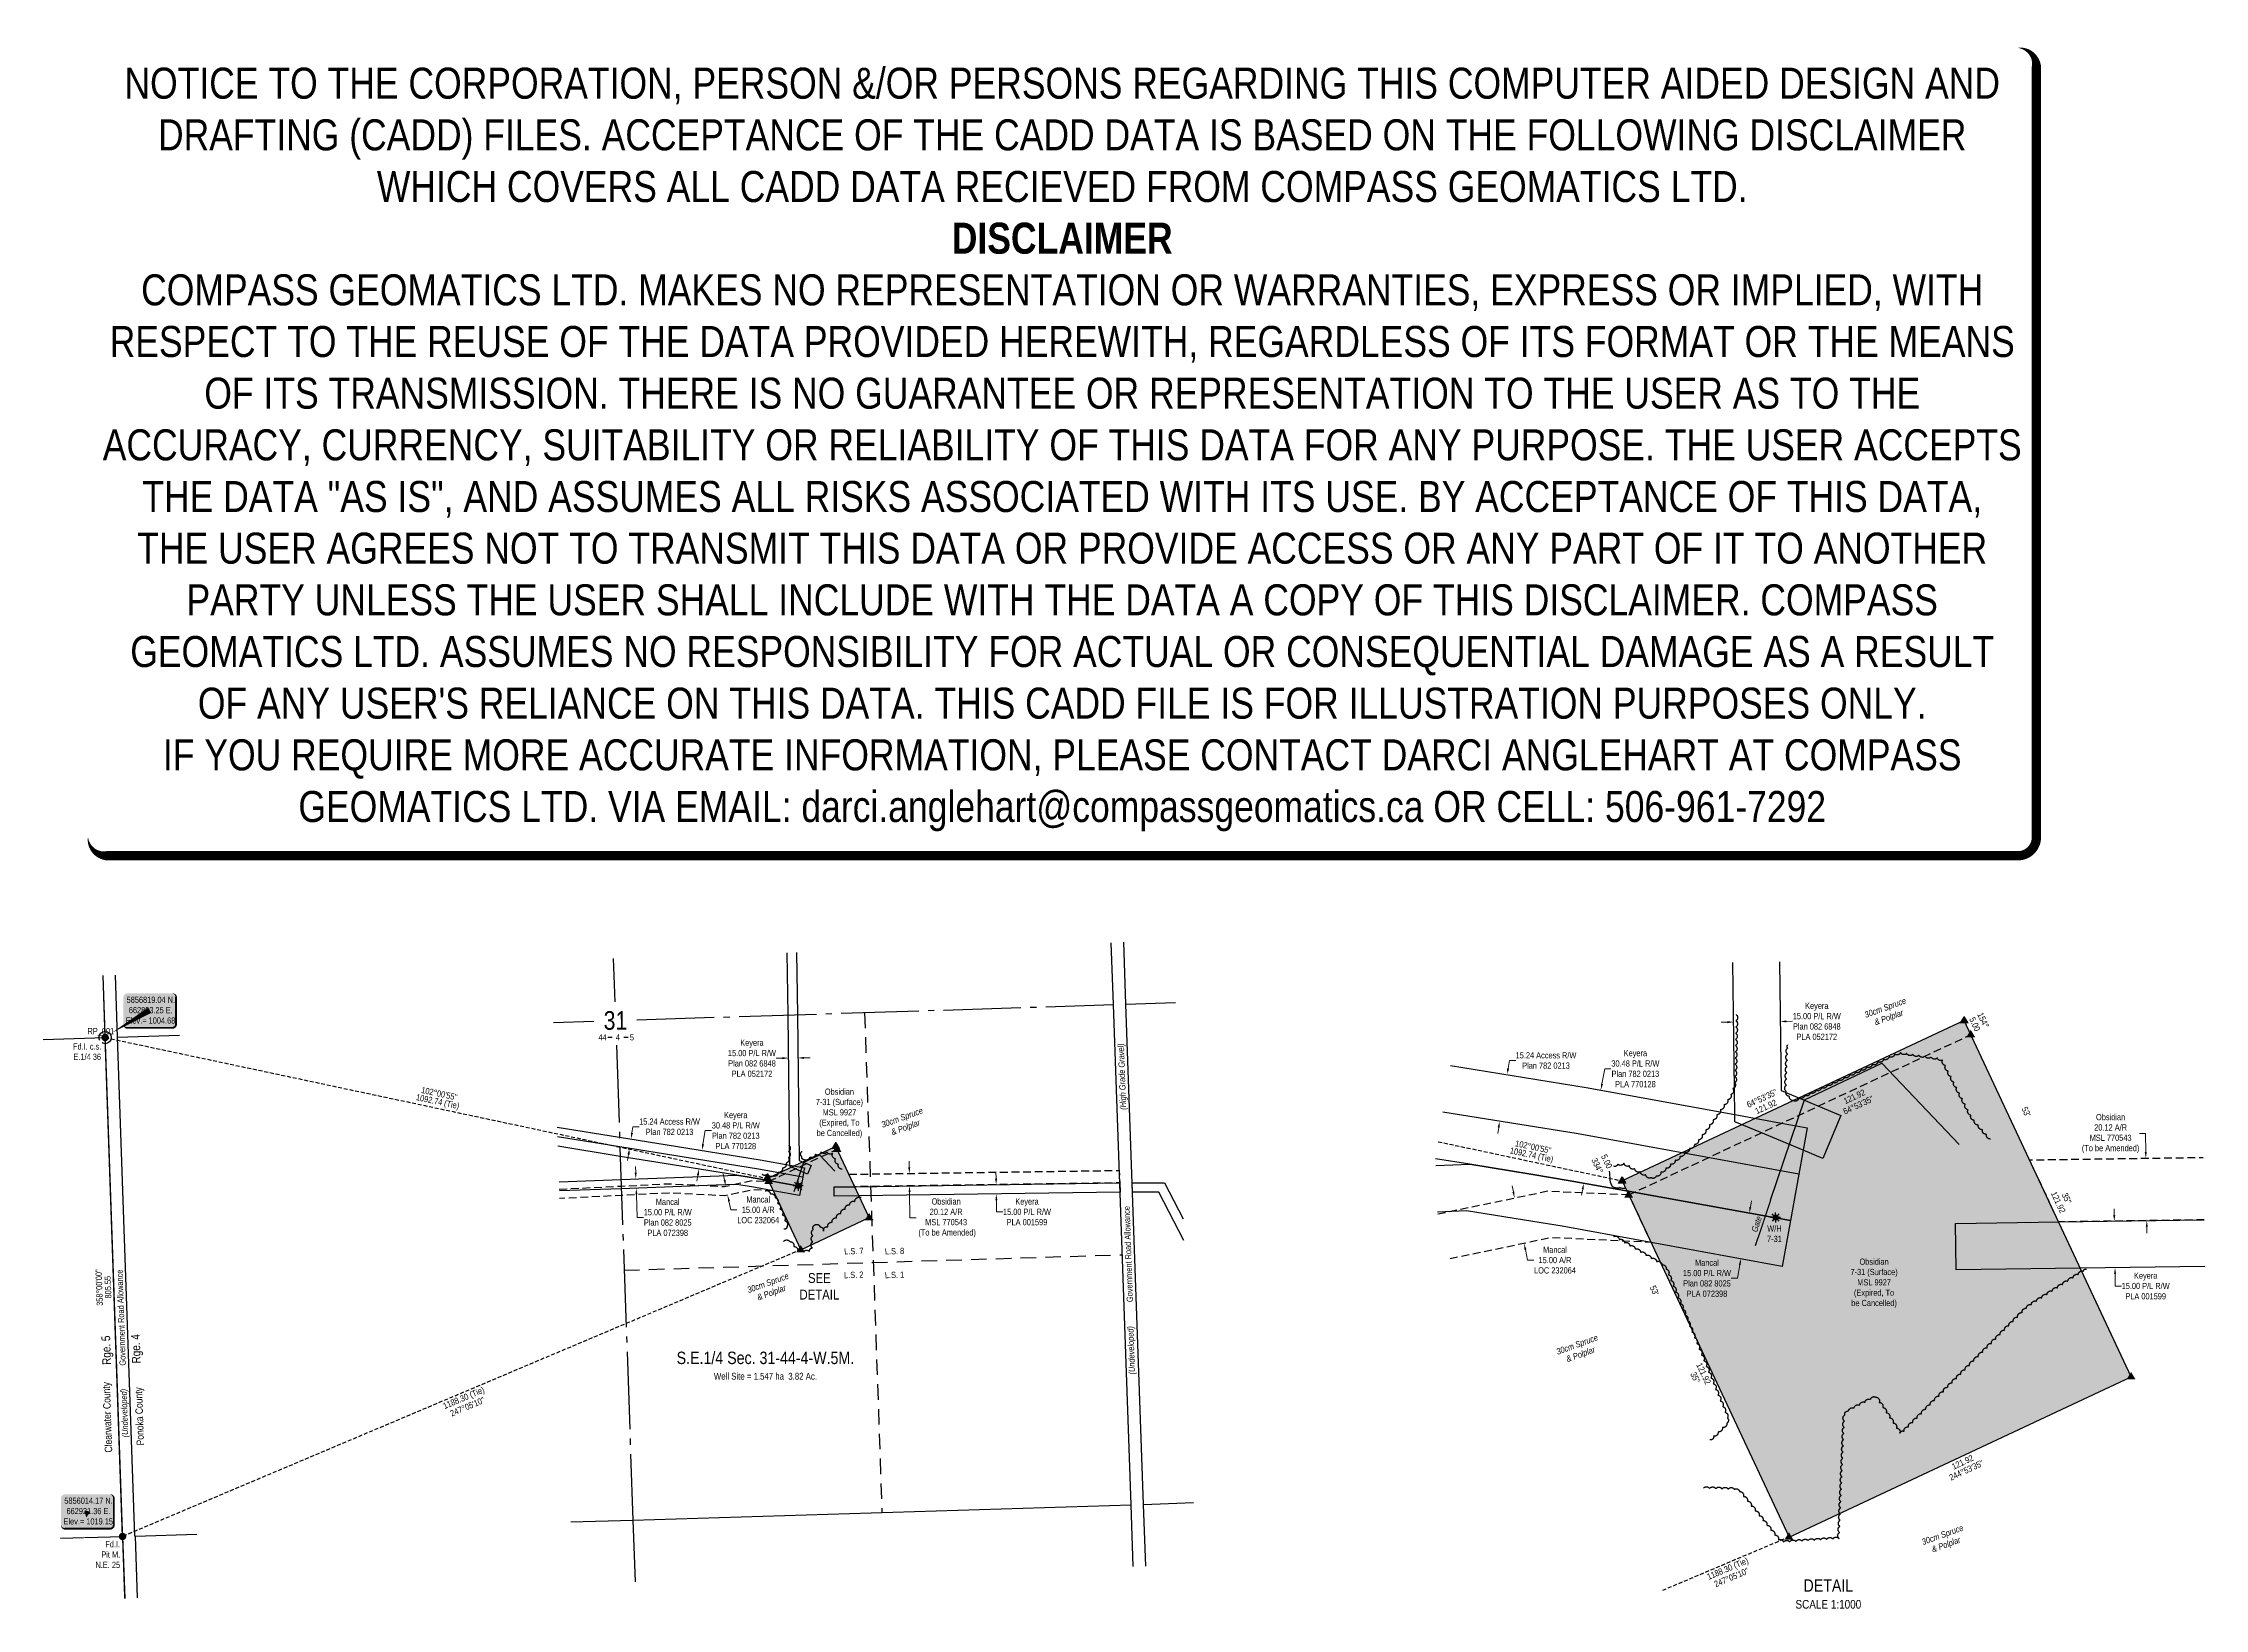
# Model space of a CAD drawing. Extents: x 662793 to 666281, y 5855898 to 5858423.
import ezdxf
from ezdxf.enums import TextEntityAlignment as Align

# ---------------------------------------------------------------- set-up
doc = ezdxf.new("R2010")
doc.units = 0
doc.header["$LTSCALE"] = 5
doc.header["$PDSIZE"] = 0.5
for name, pattern in [('0', [1, 1, 0]), ('BORDER2', [22.225, 6.35, -3.175, 6.35, -3.175, 0, -3.175]), ('foc-ACCESSROAD', [3.75, 2.5, -1.25]), ('foc-LSD', [8, 5, -3]), ('foc-QUARTERLINE', [33, 25, -3, 2, -3]), ('foc-TIELINE', [1.875, 1.25, -0.625])]:
    doc.linetypes.add(name, pattern=pattern)
doc.layers.get('Defpoints').update_dxf_attribs({"color": 9})
for name, color, linetype in [('10', 1, 'Continuous'), ('35', 37, 'Continuous'), ('9', 3, 'Continuous'), ('AS-FENCE', 48, 'foc-FENCE'), ('C-AR', 13, 'foc-ACCESSROAD'), ('C-SYMBOL', 7, 'Continuous'), ('C-WS', 13, 'foc-ACCESSROAD'), ('C-WS-S', 8, 'Continuous'), ('D-TXT', 6, 'Continuous'), ('DETAIL-T', 7, 'Continuous'), ('F-AR', 190, 'foc-ACCESSROAD'), ('F-RW', 190, 'Continuous'), ('L-33', 7, 'Continuous'), ('L-AREAREQUIRED', 7, 'Continuous'), ('L-BD', 7, 'Continuous'), ('L-BD1', 253, 'Continuous'), ('L-MON', 1, 'Continuous'), ('L-QSEC', 8, 'foc-QUARTERLINE'), ('L-ROAD-T', 7, 'Continuous'), ('L-SEC', 7, 'Continuous'), ('L-SECLBL', 7, 'Continuous'), ('L-SECTION-LSD', 7, 'foc-LSD'), ('L-TIE', 7, 'foc-TIELINE'), ('P-PROPOSED', 10, 'Continuous'), ('P-PROPOSED-H', 21, 'Continuous'), ('T-BUSH', 110, '0'), ('T-BUSH-T', 110, 'Continuous')]:
    doc.layers.add(name, color=color, linetype=linetype)
doc.layers.add('AS-COUNTY', color=7, linetype='BORDER2', lineweight=60, true_color=0xcc33ff)
for name, color, linetype, lineweight in [('AS-GENERAL', 48, 'Continuous', 18), ('C-AR-T', 13, 'Continuous', 9), ('C-WS-T', 13, 'Continuous', 9), ('F-AR-T', 190, 'Continuous', 9), ('F-RW-T', 190, 'Continuous', 9), ('T-TEXT', 48, 'Continuous', 18)]:
    doc.layers.add(name, color=color, linetype=linetype, lineweight=lineweight)
doc.layers.add('DISCLAIMER', color=7, linetype='Continuous', plot=False)
doc.styles.add('100L', font='ARIALN.TTF', dxfattribs={"height": 11})
doc.styles.add('175L', font='ARIALN.TTF', dxfattribs={"height": 20})
doc.styles.add('240', font='ARIALN.TTF', dxfattribs={"height": 30})
doc.styles.add('80', font='ARIALN.TTF', dxfattribs={"height": 10})
doc.styles.add('80CG', font='ARIALN.TTF', dxfattribs={"height": 10})
doc.styles.add('80L', font='ARIALN.TTF', dxfattribs={"height": 10})
doc.styles.add('80LS', font='ARIALNI.TTF', dxfattribs={"height": 10})
doc.styles.add('foc-LtypeFont', font='ARIALN.TTF', dxfattribs={"height": 7.35})
doc.styles.add('SIMPLEX', font='ARIALN.TTF')
doc.linetypes.add('foc-FENCE', pattern='A,10,-1,["X",foc-LtypeFont,S=0.2,R=0,X=-0.625,Y=-0.75],-1.24', length=12.24)
doc.dimstyles.new('Compass 5 000', dxfattribs={"dimscale": 5, "dimtxt": 9, "dimasz": 2, "dimexe": 0.2, "dimexo": 0.0625, "dimgap": 0.5, "dimtad": 0, "dimtih": 1, "dimtoh": 1, "dimzin": 0, "dimdsep": 46, "dimtxsty": '80CG', "dimcen": 0.1, "dimse1": 1, "dimse2": 1, "dimclrd": 256, "dimclrt": 256, "dimaunit": 1, "dimadec": 4, "dimazin": 0, "dimtfac": 0.06, "dimtofl": 0, "dimtmove": 0, "dimatfit": 1, "dimfxl": 0.2, "dimtolj": 1, "dimtzin": 0, "dimlwd": -1, "dimarcsym": 0})

msp = doc.modelspace()

# ---------------------------------------------------------------- texts
at = {"layer": '35', "color": 3, "style": '80'}
msp.add_attdef('RP_001', (662864.774, 5856824.457), 'RP', height=9.9977, dxfattribs=at)
at = {"layer": 'AS-GENERAL', "insert": (665557.722, 5856518.215), "char_height": 9.99776, "width": 24.65109, "attachment_point": 5, "rotation": 71.614967, "style": '80CG'}
msp.add_mtext('\\A1;{\\fArial Narrow|b0|i1|c0|p34;Gate}', dxfattribs=at)
at = {"layer": 'C-SYMBOL', "color": 3, "style": '175L'}
msp.add_text('S.E.1/4 Sec. 31-44-4-W.5M.', height=19.99552, dxfattribs=at).set_placement((663958.542, 5856286.287), align=Align.BOTTOM_CENTER)
at = {"layer": 'C-WS-T', "char_height": 9.99776, "attachment_point": 5, "style": '80CG'}
for s, insert, width in [('\\A1;Obsidian\\P7-31 (Surface)\\PMSL 9927\\P(Expired, To\\Pbe Cancelled)', (664077.894, 5856696.882), 72.60759), ('\\A1;W/H 7-31', (665586.424, 5856502.473), 22.72792), ('\\A1;Obsidian\\P7-31 (Surface)\\PMSL 9927\\P(Expired, To\\Pbe Cancelled)', (665747.209, 5856422.638), 72.60759)]:
    msp.add_mtext(s, dxfattribs=dict(at, insert=insert, width=width))
at = {"layer": 'D-TXT', "color": 3, "char_height": 13.9968, "attachment_point": 1, "rotation": 91.943905, "style": '80L'}
for s, width, insert in [('Rge. 5', 73.75526, (662888.802, 5856290.707)), ('Rge. 4', 63.86109, (662936.614, 5856292.994))]:
    msp.add_mtext_dynamic_manual_height_columns(s, width=width, gutter_width=47.5, heights=[0], dxfattribs=dict(at, insert=insert))
at = {"layer": 'DETAIL-T', "color": 3, "attachment_point": 5, "style": '80CG'}
for s, insert, char_height, width in [('SEE\\PDETAIL', (664045.562, 5856417.733), 15.9964, 63.62186), ('DETAIL\\P{\\H0.7x;SCALE 1:1000}', (665673.452, 5855921.273), 19.99552, 205.55636)]:
    msp.add_mtext(s, dxfattribs=dict(at, insert=insert, char_height=char_height, width=width))
at = {"layer": 'L-33', "color": 200, "linetype": 'Continuous', "true_color": 0xcc33ff, "char_height": 11.99723, "attachment_point": 5, "rotation": 91.982528, "style": '240'}
for s, width, insert in [('Clearwater County', 113.82532, (662898.592, 5856206.459)), ('Ponoka County', 93.99995, (662950.197, 5856208.062))]:
    msp.add_mtext_dynamic_manual_height_columns(s, width=width, gutter_width=45, heights=[0], dxfattribs=dict(at, insert=insert))
at = {"layer": 'L-AREAREQUIRED', "color": 5, "style": '100L'}
msp.add_text('Well Site = 1.547 ha  3.82 Ac.', height=10.99753, dxfattribs=at).set_placement((663958.542, 5856263.792), align=Align.BOTTOM_CENTER)
at = {"layer": 'L-BD', "style": '80L'}
for s, height, rotation, p in [('1092.74 (Tie)', 9.99776, 347.9841, (663429.518, 5856714.641)), ("102°00'55''", 9.99776, 347.9841, (663432.484, 5856728.576)), ("102°00'55''", 9.99776, 347.9841, (665197.391, 5856642.59)), ('1092.74 (Tie)', 9.99776, 347.9841, (665194.425, 5856628.656)), ("358°00'00''", 9.99776, 91.9997, (662883.582, 5856415.793)), ('805.55', 9.9978, 91.9997, (662897.82, 5856416.29)), ('1188.30 (Tie)', 9.99776, 22.9136, (663472.206, 5856236.7)), ("247°05'10''", 9.99776, 22.9136, (663477.753, 5856223.577)), ('1188.30 (Tie)', 9.99776, 22.9136, (665511.457, 5855961.264)), ("247°05'10''", 9.99776, 22.9136, (665517.003, 5855948.141))]:
    msp.add_text(s, height=height, rotation=rotation, dxfattribs=at).set_placement(p, align=Align.MIDDLE)
at = {"layer": 'L-BD1', "style": '80L'}
for s, height, rotation, p in [('5.00', 9.9978, 295.1024, (665909.861, 5856840.539)), ('154°', 9.9978, 295.1024, (665923.441, 5856846.901)), ("64°53'35''", 9.9978, 25.1024, (665566.251, 5856720.965)), ('121.92', 9.9978, 25.1024, (665572.613, 5856707.385)), ("64°53'35''", 9.9978, 25.1024, (665721.838, 5856710.177)), ('121.92', 9.9978, 25.1024, (665715.475, 5856723.757)), ("53'", 9.9978, 295.1024, (665992.563, 5856699.358)), ('121.92', 9.9978, 295.1024, (666044.441, 5856553.272)), ("35''", 9.9978, 295.1024, (666058.021, 5856559.634)), ("53'", 9.9978, 295.1024, (665392.87, 5856411.079)), ('121.92', 9.9978, 295.1024, (665472.317, 5856276.845)), ("35''", 9.9978, 295.1024, (665458.737, 5856270.483)), ("244°53'35''", 9.99776, 25.1024, (665896.052, 5856121.018)), ('121.92', 9.9978, 25.1024, (665890.008, 5856133.919))]:
    msp.add_text(s, height=height, rotation=rotation, dxfattribs=at).set_placement(p, align=Align.MIDDLE)
at = {"layer": 'L-ROAD-T', "style": '80L'}
for height, rotation, p in [(9.99776, 92.0203, (664543.887, 5856469.687)), (9.99769, 91.943905, (662918.982, 5856367.195))]:
    msp.add_text('Government Road Allowance', height=height, rotation=rotation, dxfattribs=at).set_placement(p, align=Align.MIDDLE_CENTER)
at = {"layer": 'L-SECTION-LSD', "style": '100L'}
for s, p in [('L.S. 7', (664085.803, 5856468.97)), ('L.S. 8', (664151.441, 5856468.99)), ('L.S. 2', (664085.649, 5856430.693)), ('L.S. 1', (664151.454, 5856430.714))]:
    msp.add_text(s, height=9.9978, rotation=1.780351, dxfattribs=at).set_placement(p)
at = {"layer": 'T-BUSH-T', "char_height": 9.99776, "width": 67.29501, "attachment_point": 5, "rotation": 20, "style": '80CG'}
for insert in [(665768.615, 5856858.081), (664182.387, 5856680.765), (663965.987, 5856414.105), (665271.445, 5856314.597), (665861.002, 5856007.672)]:
    msp.add_mtext('\\A1;{\\fArial Narrow|b0|i1|c0|p34;30cm Spruce & Polplar}', dxfattribs=dict(at, insert=insert))
at = {"layer": 'T-TEXT', "style": '80LS'}
for s, height, rotation, p in [('(High Grade Gravel)', 9.99776, 92.020284, (664533.79, 5856755.947)), ('(Undeveloped)', 9.99776, 92.002238, (664548.531, 5856314.464)), ('(Undeveloped)', 9.99769, 91.943905, (662924.211, 5856213.132))]:
    msp.add_text(s, height=height, rotation=rotation, dxfattribs=at).set_placement(p, align=Align.MIDDLE_CENTER)

# ---------------------------------------------------------------- blocks, each defined once
blk = doc.blocks.new('L-SECLBL')
at = {"layer": '9', "color": 7}
for p, q in [((-5.1, -27.8), (-12.3, -27.8)), ((20.7, -27.8), (13.5, -27.8))]:
    blk.add_line(p, q, dxfattribs=at)
at = {"layer": '10', "color": 2, "style": 'SIMPLEX'}
blk.add_attdef('SEC', text='', height=30, dxfattribs=at).set_placement((0, 0), align=Align.MIDDLE)
at = {"layer": '10', "color": 5, "style": '80L'}
blk.add_attdef('TWP', text='', height=9.5, dxfattribs=at).set_placement((-14.4, -27.4), align=Align.MIDDLE_RIGHT)
blk.add_attdef('RGE', text='', height=9.5, dxfattribs=at).set_placement((3.6, -27.4), align=Align.MIDDLE_CENTER)
blk.add_attdef('MER', text='', height=9.5, dxfattribs=at).set_placement((23.2, -27.4), align=Align.MIDDLE_LEFT)
blk = doc.blocks.new('*D37')
at = {"layer": 'C-AR-T', "transparency": 16777216}
for p, q in [((664190.6, 5856609.8), (664190.5, 5856619.8)), ((664191.2, 5856569.7), (664191.7, 5856528.1)), ((664191.7, 5856528.1), (664201.7, 5856528.1))]:
    blk.add_line(p, q, dxfattribs=at)
for points in [[(664192.3, 5856609.8), (664188.9, 5856609.8), (664190.7, 5856599.8)], [(664192.8, 5856569.7), (664189.5, 5856569.6), (664191, 5856579.7)]]:
    blk.add_solid(points, dxfattribs=at)
at = {"layer": 'Defpoints', "color": 0, "transparency": 16777216}
for p in [(664190.7, 5856599.8), (664222.7, 5856600.2), (664223, 5856580.1)]:
    blk.add_point(p, dxfattribs=at)
at = {"layer": 'C-AR-T', "transparency": 16777216, "insert": (664250.1, 5856528.1), "char_height": 10, "attachment_point": 5, "style": '80CG'}
blk.add_mtext('\\A1;Obsidian\\P20.12 A/R\\PMSL 770543\\P (To be Amended)', dxfattribs=at)
blk = doc.blocks.new('*D38')
at = {"layer": 'Defpoints', "color": 0, "transparency": 16777216}
for p in [(664327.8, 5856581.6), (664328, 5856566.6), (664331, 5856566.6)]:
    blk.add_point(p, dxfattribs=at)
at = {"layer": 'F-RW-T', "transparency": 16777216}
for p, q in [((664330.6, 5856591.6), (664330.5, 5856601.6)), ((664331.1, 5856556.6), (664331.4, 5856537.8)), ((664331.4, 5856537.8), (664341.4, 5856537.8))]:
    blk.add_line(p, q, dxfattribs=at)
for points in [[(664332.3, 5856591.7), (664329, 5856591.6), (664330.8, 5856581.6)], [(664332.8, 5856556.7), (664329.5, 5856556.6), (664331, 5856566.6)]]:
    blk.add_solid(points, dxfattribs=at)
at = {"layer": 'F-RW-T', "transparency": 16777216, "insert": (664380.5, 5856537.8), "char_height": 10, "attachment_point": 5, "style": '80CG'}
blk.add_mtext('\\A1;Keyera\\P15.00 P/L R/W\\PPLA 001599', dxfattribs=at)
blk = doc.blocks.new('*D39')
at = {"layer": 'Defpoints', "color": 0, "transparency": 16777216}
for p in [(663894.6, 5856579.4), (663919.5, 5856584.5), (663922.5, 5856569.9)]:
    blk.add_point(p, dxfattribs=at)
at = {"layer": 'F-AR-T', "transparency": 16777216}
for p, q in [((663892.6, 5856589.1), (663890.6, 5856598.9)), ((663899.7, 5856554.9), (663902.6, 5856541.1)), ((663902.6, 5856541.1), (663912.6, 5856541.1))]:
    blk.add_line(p, q, dxfattribs=at)
for points in [[(663894.2, 5856589.5), (663891, 5856588.8), (663894.6, 5856579.4)], [(663901.4, 5856555.2), (663898.1, 5856554.5), (663897.7, 5856564.7)]]:
    blk.add_solid(points, dxfattribs=at)
at = {"layer": 'F-AR-T', "transparency": 16777216, "insert": (663946.9, 5856541.1), "char_height": 10, "attachment_point": 5, "style": '80CG'}
blk.add_mtext('\\A1;Mancal\\P15.00 A/R\\PLOC 232064', dxfattribs=at)
blk = doc.blocks.new('*D40')
at = {"layer": 'Defpoints', "color": 0, "transparency": 16777216}
for p in [(663750.1, 5856576), (663770, 5856591.8), (663770.5, 5856576.8)]:
    blk.add_point(p, dxfattribs=at)
at = {"layer": 'F-RW-T', "transparency": 16777216}
for p, q in [((663749.2, 5856601), (663748.8, 5856611)), ((663750.4, 5856566), (663751.8, 5856528.9)), ((663751.8, 5856528.9), (663761.8, 5856528.9))]:
    blk.add_line(p, q, dxfattribs=at)
for points in [[(663750.8, 5856601.1), (663747.5, 5856600.9), (663749.5, 5856591)], [(663752.1, 5856566.1), (663748.8, 5856566), (663750.1, 5856576)]]:
    blk.add_solid(points, dxfattribs=at)
at = {"layer": 'F-RW-T', "transparency": 16777216, "insert": (663800.9, 5856528.9), "char_height": 10, "attachment_point": 5, "style": '80CG'}
blk.add_mtext('\\A1;Mancal\\P15.00 P/L R/W\\PPlan 082 8025\\PPLA 072398', dxfattribs=at)
blk = doc.blocks.new('*D41')
at = {"layer": 'Defpoints', "color": 0, "transparency": 16777216}
for p in [(663995.9, 5856785.9), (663996.7, 5856727.6), (664011.7, 5856727.8)]:
    blk.add_point(p, dxfattribs=at)
at = {"layer": 'F-RW-T', "transparency": 16777216}
for p, q in [((663985.9, 5856785.8), (663975.9, 5856785.6)), ((664020.9, 5856786.2), (664030.9, 5856786.3))]:
    blk.add_line(p, q, dxfattribs=at)
for points in [[(663985.9, 5856787.4), (663985.9, 5856784.1), (663995.9, 5856785.9)], [(664020.9, 5856787.9), (664021, 5856784.5), (664010.9, 5856786.1)]]:
    blk.add_solid(points, dxfattribs=at)
at = {"layer": 'F-RW-T', "transparency": 16777216, "insert": (663936.8, 5856785.6), "char_height": 10, "attachment_point": 5, "style": '80CG'}
blk.add_mtext('\\A1;Keyera\\P15.00 P/L R/W\\PPlan 082 6848\\PPLA 052172', dxfattribs=at)
blk = doc.blocks.new('*D42')
at = {"layer": 'Defpoints', "color": 0, "transparency": 16777216}
for p in [(663741.6, 5856655.4), (663812.2, 5856644), (663809.8, 5856629)]:
    blk.add_point(p, dxfattribs=at)
at = {"layer": 'F-RW-T', "transparency": 16777216}
for p, q in [((663743.2, 5856665.2), (663744.8, 5856675.1)), ((663744.8, 5856675.1), (663754.8, 5856675.1)), ((663737.6, 5856630.4), (663736, 5856620.6))]:
    blk.add_line(p, q, dxfattribs=at)
for points in [[(663741.6, 5856665.5), (663744.9, 5856665), (663741.6, 5856655.4)], [(663736, 5856630.7), (663739.3, 5856630.2), (663739.2, 5856640.3)]]:
    blk.add_solid(points, dxfattribs=at)
at = {"layer": 'F-RW-T', "transparency": 16777216, "insert": (663803.8, 5856675.1), "char_height": 10, "attachment_point": 5, "style": '80CG'}
blk.add_mtext('\\A1;15.24 Access R/W\\PPlan 782 0213', dxfattribs=at)
blk = doc.blocks.new('STRIA')
blk.add_hatch(color=255).paths.add_polyline_path([(-0.04, 1.52), (-1.47, -0.87), (1.39, -0.87)])
blk = doc.blocks.new('STRIAA')
blk.add_blockref('STRIA', (0, 0))
blk = doc.blocks.new('STRIB')
at = {"color": 1}
blk.add_solid([(-1.12, -0.67), (-0.04, 1.13), (1.04, -0.67)], dxfattribs=at)
blk = doc.blocks.new('STRIBB')
blk.add_blockref('STRIB', (0, 0))
blk = doc.blocks.new('STRICC')
for name in ['STRIAA', 'STRIBB']:
    blk.add_blockref(name, (0, 0))
blk = doc.blocks.new('fdspike')
blk.add_blockref('STRICC', (0, 0))
blk = doc.blocks.new('TRIA')
blk.add_hatch(color=255).paths.add_polyline_path([(-0.04, 1.52), (-1.47, -0.87), (1.39, -0.87)])
blk = doc.blocks.new('TRIAA')
blk.add_blockref('TRIA', (0, 0))
blk = doc.blocks.new('TRIB')
at = {"color": 1}
blk.add_lwpolyline([(-1.12, -0.67), (-0.04, 1.13), (1.04, -0.67)], close=True, dxfattribs=at)
blk = doc.blocks.new('TRIBB')
blk.add_blockref('TRIB', (0, 0))
blk = doc.blocks.new('TRICC')
for name in ['TRIAA', 'TRIBB']:
    blk.add_blockref(name, (0, 0))
blk = doc.blocks.new('plspike')
blk.add_blockref('TRICC', (0, 0))
blk = doc.blocks.new('GAS')
h = blk.add_hatch(color=255)
h.dxf.hatch_style = 1
edge = h.paths.add_edge_path()
edge.add_arc((0, 0), 0.9, 0, 360)
for p, q in [((-0.81, 0), (-1.62, 0)), ((-0.57, 0.57), (-1.14, 1.14)), ((0, 0.81), (0, 1.62)), ((0.57, 0.57), (1.14, 1.14)), ((1.62, 0), (0.81, 0)), ((-0.57, -0.57), (-1.14, -1.14)), ((0, -0.81), (0, -1.62)), ((1.14, -1.14), (0.57, -0.57))]:
    blk.add_line(p, q)
blk.add_circle((0, 0), 0.8)
blk = doc.blocks.new('*U43')
h = blk.add_hatch(color=254)
edge = h.paths.add_edge_path()
edge.add_line((-36.5, -28.5), (36.5, -28.5))
edge.add_arc((36.5, -22.5), 6, 270, 360)
edge.add_line((42.5, -22.5), (42.5, 21))
edge.add_arc((36.5, 21), 6, 0, 90)
edge.add_line((36.5, 27), (-36.5, 27))
edge.add_arc((-36.5, 21), 6, 90, 180)
edge.add_line((-42.5, 21), (-42.5, -22.5))
edge.add_arc((-36.5, -22.5), 6, 180, 270)
at = {"color": 1, "flags": 128}
blk.add_lwpolyline([(-36.5, -28.5, 3, 3, 0), (36.5, -28.5, 3, 3, 0.414214), (42.5, -22.5, 3, 3, 0), (42.5, 21, 3, 0, 0.414214), (36.5, 27, 0, 0, 0), (-36.5, 27, 0, 0, 0.414214), (-42.5, 21, 0, 0, 0), (-42.5, -22.5, 0, 3, 0.414214)], format="xyseb", close=True, dxfattribs=at)
blk.add_lwpolyline([(-2, -10.4, 0, 10, 0), (0, 0, 5, 5, 0)], format="xyseb", dxfattribs=at)
at = {"color": 1, "style": '80'}
blk.add_attdef('ENTER_TEXT_001', (-36, -5), '', height=10, dxfattribs=at)
blk = doc.blocks.new('*U44')
h = blk.add_hatch(color=254)
edge = h.paths.add_edge_path()
edge.add_line((-36.5, -28.5), (36.5, -28.5))
edge.add_arc((36.5, -22.5), 6, 270, 360)
edge.add_line((42.5, -22.5), (42.5, 21))
edge.add_arc((36.5, 21), 6, 0, 90)
edge.add_line((36.5, 27), (-36.5, 27))
edge.add_arc((-36.5, 21), 6, 90, 180)
edge.add_line((-42.5, 21), (-42.5, -22.5))
edge.add_arc((-36.5, -22.5), 6, 180, 270)
at = {"color": 1, "flags": 128}
blk.add_lwpolyline([(-61.7, -36.8, 0, 10, 0), (0, 0, 5, 5, 0)], format="xyseb", dxfattribs=at)
blk.add_lwpolyline([(-36.5, -28.5, 3, 3, 0), (36.5, -28.5, 3, 3, 0.414214), (42.5, -22.5, 3, 3, 0), (42.5, 21, 3, 0, 0.414214), (36.5, 27, 0, 0, 0), (-36.5, 27, 0, 0, 0.414214), (-42.5, 21, 0, 0, 0), (-42.5, -22.5, 0, 3, 0.414214)], format="xyseb", close=True, dxfattribs=at)
at = {"color": 1, "style": '80'}
blk.add_attdef('ENTER_TEXT_001', (-36, -5), '', height=10, dxfattribs=at)
blk = doc.blocks.new('*D45')
at = {"layer": 'C-AR-T', "transparency": 16777216}
for p, q in [((666185.2, 5856664.2), (666175.2, 5856664.2)), ((666185.6, 5856634.3), (666185.2, 5856664.2)), ((666187.2, 5856513.6), (666187.4, 5856503.6))]:
    blk.add_line(p, q, dxfattribs=at)
for points in [[(666187.2, 5856634.3), (666183.9, 5856634.3), (666185.7, 5856624.3)], [(666188.9, 5856513.7), (666185.6, 5856513.6), (666187.1, 5856523.6)]]:
    blk.add_solid(points, dxfattribs=at)
at = {"layer": 'Defpoints', "color": 0, "transparency": 16777216}
for p in [(666079, 5856622.8), (666185.7, 5856624.3), (666080.4, 5856522.2)]:
    blk.add_point(p, dxfattribs=at)
at = {"layer": 'C-AR-T', "transparency": 16777216, "insert": (666128.8, 5856664.2), "char_height": 10, "attachment_point": 5, "style": '80CG'}
blk.add_mtext('\\A1;Obsidian\\P20.12 A/R\\PMSL 770543\\P(To be Amended)', dxfattribs=at)
blk = doc.blocks.new('*D46')
at = {"layer": 'Defpoints', "color": 0, "transparency": 16777216}
for p in [(665129.1, 5856552.3), (665167.2, 5856560.3), (665144.4, 5856478.9)]:
    blk.add_point(p, dxfattribs=at)
at = {"layer": 'F-AR-T', "transparency": 16777216}
for p, q in [((665165.2, 5856570), (665163.1, 5856579.8)), ((665184.6, 5856477.1), (665188.1, 5856460)), ((665188.1, 5856460), (665198.1, 5856460))]:
    blk.add_line(p, q, dxfattribs=at)
for points in [[(665166.8, 5856570.4), (665163.5, 5856569.7), (665167.2, 5856560.3)], [(665186.2, 5856477.4), (665183, 5856476.7), (665182.5, 5856486.8)]]:
    blk.add_solid(points, dxfattribs=at)
at = {"layer": 'F-AR-T', "transparency": 16777216, "insert": (665232.4, 5856460), "char_height": 10, "attachment_point": 5, "style": '80CG'}
blk.add_mtext('\\A1;Mancal\\P15.00 A/R\\PLOC 232064', dxfattribs=at)
blk = doc.blocks.new('*D47')
at = {"layer": 'Defpoints', "color": 0, "transparency": 16777216}
for p in [(665520.7, 5856844), (665521.3, 5856789.5), (665596.4, 5856790.5)]:
    blk.add_point(p, dxfattribs=at)
at = {"layer": 'F-RW-T', "transparency": 16777216}
for p, q in [((665510.7, 5856843.8), (665500.7, 5856843.7)), ((665605.7, 5856845), (665615.7, 5856845.2))]:
    blk.add_line(p, q, dxfattribs=at)
for points in [[(665510.6, 5856845.5), (665510.7, 5856842.2), (665520.7, 5856844)], [(665605.7, 5856846.7), (665605.7, 5856843.4), (665595.7, 5856844.9)]]:
    blk.add_solid(points, dxfattribs=at)
at = {"layer": 'F-RW-T', "transparency": 16777216, "insert": (665654.8, 5856845.2), "char_height": 10, "attachment_point": 5, "style": '80CG'}
blk.add_mtext('\\A1;Keyera\\P15.00 P/L R/W\\PPlan 082 6848\\PPLA 052172', dxfattribs=at)
blk = doc.blocks.new('*D48')
at = {"layer": 'Defpoints', "color": 0, "transparency": 16777216}
for p in [(665148.5, 5856760.2), (665155.3, 5856759.1), (665136.4, 5856685)]:
    blk.add_point(p, dxfattribs=at)
at = {"layer": 'F-RW-T', "transparency": 16777216}
for p, q in [((665156.9, 5856769), (665159, 5856782)), ((665159, 5856782), (665169, 5856782)), ((665141.6, 5856674), (665140, 5856664.1))]:
    blk.add_line(p, q, dxfattribs=at)
for points in [[(665155.2, 5856769.2), (665158.5, 5856768.7), (665155.3, 5856759.1)], [(665139.9, 5856674.3), (665143.2, 5856673.7), (665143.2, 5856683.9)]]:
    blk.add_solid(points, dxfattribs=at)
at = {"layer": 'F-RW-T', "transparency": 16777216, "insert": (665217.9, 5856782), "char_height": 10, "attachment_point": 5, "style": '80CG'}
blk.add_mtext('\\A1;15.24 Access R/W\\PPlan 782 0213', dxfattribs=at)
blk = doc.blocks.new('*D49')
at = {"layer": 'Defpoints', "color": 0, "transparency": 16777216}
for p in [(666134.8, 5856522.9), (666219.8, 5856524.1), (666220.9, 5856449.1)]:
    blk.add_point(p, dxfattribs=at)
at = {"layer": 'F-RW-T', "transparency": 16777216}
for p, q in [((666134.7, 5856532.9), (666134.6, 5856542.9)), ((666136.1, 5856437.9), (666136.3, 5856418.2)), ((666136.3, 5856418.2), (666146.3, 5856418.2))]:
    blk.add_line(p, q, dxfattribs=at)
for points in [[(666136.4, 5856532.9), (666133, 5856532.9), (666134.8, 5856522.9)], [(666137.7, 5856437.9), (666134.4, 5856437.8), (666135.9, 5856447.9)]]:
    blk.add_solid(points, dxfattribs=at)
at = {"layer": 'F-RW-T', "transparency": 16777216, "insert": (666185.4, 5856418.2), "char_height": 10, "attachment_point": 5, "style": '80CG'}
blk.add_mtext('\\A1;Keyera\\P15.00 P/L R/W\\PPLA 001599', dxfattribs=at)
blk = doc.blocks.new('*D50')
at = {"layer": 'Defpoints', "color": 0, "transparency": 16777216}
for p in [(663842.2, 5856608.3), (663847, 5856638.4), (663856.1, 5856636.9)]:
    blk.add_point(p, dxfattribs=at)
at = {"layer": 'F-RW-T', "transparency": 16777216}
for p, q in [((663857.7, 5856646.8), (663861.3, 5856668.9)), ((663861.3, 5856668.9), (663871.3, 5856668.9)), ((663849.7, 5856597), (663848.1, 5856587.1))]:
    blk.add_line(p, q, dxfattribs=at)
for points in [[(663856.1, 5856647.1), (663859.4, 5856646.5), (663856.1, 5856636.9)], [(663848.1, 5856597.2), (663851.4, 5856596.7), (663851.3, 5856606.8)]]:
    blk.add_solid(points, dxfattribs=at)
at = {"layer": 'F-RW-T', "transparency": 16777216, "insert": (663910.7, 5856668.9), "char_height": 10, "attachment_point": 5, "style": '80CG'}
blk.add_mtext('\\A1;Keyera\\P30.48 P/L R/W\\PPlan 782 0213\\PPLA 770128', dxfattribs=at)
blk = doc.blocks.new('fdia')
at = {"color": 255, "const_width": 1}
blk.add_lwpolyline([(-0.5, 0, 1), (0.5, 0, 1)], format="xyb", close=True, dxfattribs=at)
blk = doc.blocks.new('Fdiaa')
blk.add_blockref('fdia', (0, 0))
blk = doc.blocks.new('fdib')
at = {"color": 1, "const_width": 1.6}
blk.add_lwpolyline([(-0.4, 0, 1), (0.4, 0, 1)], format="xyb", close=True, dxfattribs=at)
at = {"color": 1}
blk.add_circle((0, 0), 0.8, dxfattribs=at)
blk = doc.blocks.new('Fdibb')
blk.add_blockref('fdib', (0, 0))
blk = doc.blocks.new('fdicc')
for name in ['Fdibb', 'Fdiaa']:
    blk.add_blockref(name, (0, 0))
blk = doc.blocks.new('FDI')
blk.add_blockref('fdicc', (0, 0))
blk = doc.blocks.new('*D51')
at = {"layer": 'Defpoints', "color": 0, "transparency": 16777216}
for p in [(665513.8, 5856541.6), (665500.4, 5856467.7), (665532.3, 5856461.9)]:
    blk.add_point(p, dxfattribs=at)
at = {"layer": 'F-RW-T', "transparency": 16777216}
for p, q in [((665547.6, 5856545.6), (665549.4, 5856555.4)), ((665530.5, 5856452.1), (665526.6, 5856430.7)), ((665526.6, 5856430.7), (665516.6, 5856430.7))]:
    blk.add_line(p, q, dxfattribs=at)
for points in [[(665546, 5856545.9), (665549.2, 5856545.3), (665545.8, 5856535.7)], [(665528.9, 5856452.4), (665532.2, 5856451.8), (665532.3, 5856461.9)]]:
    blk.add_solid(points, dxfattribs=at)
at = {"layer": 'F-RW-T', "transparency": 16777216, "insert": (665477.6, 5856430.7), "char_height": 10, "attachment_point": 5, "style": '80CG'}
blk.add_mtext('\\A1;Mancal\\P15.00 P/L R/W\\PPlan 082 8025\\PPLA 072398', dxfattribs=at)
blk = doc.blocks.new('*D52')
at = {"layer": 'Defpoints', "color": 0, "transparency": 16777216}
for p in [(665306.3, 5856734.3), (665317.1, 5856732.3), (665289.7, 5856582.2)]:
    blk.add_point(p, dxfattribs=at)
at = {"layer": 'F-RW-T', "transparency": 16777216}
for p, q in [((665308.1, 5856744.1), (665312.6, 5856768.8)), ((665312.6, 5856768.8), (665322.6, 5856768.8)), ((665277.1, 5856574.3), (665275.3, 5856564.5))]:
    blk.add_line(p, q, dxfattribs=at)
for points in [[(665306.5, 5856744.4), (665309.8, 5856743.8), (665306.3, 5856734.3)], [(665275.5, 5856574.6), (665278.8, 5856574), (665278.9, 5856584.1)]]:
    blk.add_solid(points, dxfattribs=at)
at = {"layer": 'F-RW-T', "transparency": 16777216, "insert": (665362.1, 5856768.8), "char_height": 10, "attachment_point": 5, "style": '80CG'}
blk.add_mtext('\\A1;Keyera\\P30.48 P/L R/W\\PPlan 782 0213\\PPLA 770128', dxfattribs=at)
blk = doc.blocks.new('Disclaimer_Legal')
at = {"layer": 'DISCLAIMER', "color": 254, "flags": 128}
blk.add_lwpolyline([(-3612.9, -1104.6, 37.5, 37.5, 0), (4096.1, -1104.6, 37.5, 37.5, 0.414214), (4171.1, -1029.6, 37.5, 37.5, 0), (4171.1, 2078.7, 37.5, 0, 0.414214), (4096.1, 2153.7, 0, 0, 0), (-3612.9, 2153.7, 0, 0, 0.414214), (-3687.9, 2078.7, 0, 0, 0), (-3687.9, -1029.6, 0, 37.5, 0.414214)], format="xyseb", close=True, dxfattribs=at)
at = {"layer": 'DISCLAIMER', "color": 254, "insert": (241.6, 533.9), "char_height": 125, "width": 7717.568, "attachment_point": 5, "style": '80'}
blk.add_mtext('NOTICE TO THE CORPORATION, PERSON &/OR PERSONS REGARDING THIS COMPUTER AIDED DESIGN AND DRAFTING (CADD) FILES. ACCEPTANCE OF THE CADD DATA IS BASED ON THE FOLLOWING DISCLAIMER WHICH COVERS ALL CADD DATA RECIEVED FROM COMPASS GEOMATICS LTD.\\P{\\fArial Narrow|b1|i0|c0|p34;DISCLAIMER}\\PCOMPASS GEOMATICS LTD. MAKES NO REPRESENTATION OR WARRANTIES, EXPRESS OR IMPLIED, WITH RESPECT TO THE REUSE OF THE DATA PROVIDED HEREWITH, REGARDLESS OF ITS FORMAT OR THE MEANS OF ITS TRANSMISSION. THERE IS NO GUARANTEE OR REPRESENTATION TO THE USER AS TO THE ACCURACY, CURRENCY, SUITABILITY OR RELIABILITY OF THIS DATA FOR ANY PURPOSE. THE USER ACCEPTS THE DATA "AS IS", AND ASSUMES ALL RISKS ASSOCIATED WITH ITS USE. BY ACCEPTANCE OF THIS DATA, THE USER AGREES NOT TO TRANSMIT THIS DATA OR PROVIDE ACCESS OR ANY PART OF IT TO ANOTHER PARTY UNLESS THE USER SHALL INCLUDE WITH THE DATA A COPY OF THIS DISCLAIMER. COMPASS GEOMATICS LTD. ASSUMES NO RESPONSIBILITY FOR ACTUAL OR CONSEQUENTIAL DAMAGE AS A RESULT OF ANY USER\'S RELIANCE ON THIS DATA. THIS CADD FILE IS FOR ILLUSTRATION PURPOSES ONLY.\\PIF YOU REQUIRE MORE ACCURATE INFORMATION, PLEASE CONTACT DARCI ANGLEHART AT COMPASS GEOMATICS LTD. VIA EMAIL: darci.anglehart@compassgeomatics.ca OR CELL: 506-961-7292', dxfattribs=at)

# ---------------------------------------------------------------- dimensions: what is measured, and where the dimension line sits
at = {"layer": 'C-AR-T'}
for base, p1, p2, text, picture, middle in [((666185.708, 5856624.297), (666080.371, 5856522.153), (666078.97, 5856622.812), 'Obsidian\\P20.12 A/R\\PMSL 770543\\P(To be Amended)', '*D45', (666128.771, 5856664.239)), ((664190.743, 5856599.795), (664222.964, 5856580.108), (664222.684, 5856600.239), 'Obsidian\\P20.12 A/R\\PMSL 770543\\P (To be Amended)', '*D37', (664250.059, 5856528.076))]:
    dim = msp.add_linear_dim(base=base, p1=p1, p2=p2, angle=90.797319, text=text, dimstyle='Compass 5 000', dxfattribs=at)
    dim.commit()
    dim.dimension.update_dxf_attribs({"geometry": picture, "text_midpoint": middle, "dimtype": 161})
at = {"layer": 'F-AR-T'}
for base, p1, p2, picture, middle in [((663894.642, 5856579.353), (663922.536, 5856569.856), (663919.472, 5856584.536), '*D39', (663946.918, 5856541.096)), ((665167.224, 5856560.25), (665144.443, 5856478.896), (665129.122, 5856552.297), '*D46', (665232.436, 5856460.017))]:
    dim = msp.add_linear_dim(base=base, p1=p1, p2=p2, angle=101.79021, text='Mancal\\P15.00 A/R\\PLOC 232064', dimstyle='Compass 5 000', dxfattribs=at)
    dim.commit()
    dim.dimension.update_dxf_attribs({"geometry": picture, "text_midpoint": middle, "dimtype": 161})
at = {"layer": 'F-RW-T'}
for base, p1, p2, angle, text, picture, middle in [((665520.652, 5856843.965), (665596.391, 5856790.457), (665521.34, 5856789.508), 180.724405, 'Keyera\\P15.00 P/L R/W\\PPlan 082 6848\\PPLA 052172', '*D47', (665654.787, 5856845.167)), ((663995.921, 5856785.881), (664011.668, 5856727.808), (663996.658, 5856727.618), 180.724405, 'Keyera\\P15.00 P/L R/W\\PPlan 082 6848\\PPLA 052172', '*D41', (663936.837, 5856785.628)), ((665155.293, 5856759.092), (665136.436, 5856684.965), (665148.548, 5856760.179), 80.851901, '15.24 Access R/W\\PPlan 782 0213', '*D48', (665217.94, 5856782.026)), ((663741.631, 5856655.362), (663809.757, 5856628.959), (663812.179, 5856644.002), 80.851901, '15.24 Access R/W\\PPlan 782 0213', '*D42', (663803.764, 5856675.108)), ((663856.127, 5856636.917), (663842.185, 5856608.294), (663847.02, 5856638.381), 80.869963, 'Keyera\\P30.48 P/L R/W\\PPlan 782 0213\\PPLA 770128', '*D50', (663910.745, 5856668.943)), ((663750.064, 5856576.021), (663770.001, 5856591.753), (663770.544, 5856576.762), 272.072344, 'Mancal\\P15.00 P/L R/W\\PPlan 082 8025\\PPLA 072398', '*D40', (663800.856, 5856528.873)), ((664330.982, 5856566.638), (664327.802, 5856581.606), (664328.011, 5856566.597), 270.797045, 'Keyera\\P15.00 P/L R/W\\PPLA 001599', '*D38', (664380.469, 5856537.812)), ((666134.843, 5856522.899), (666220.887, 5856449.068), (666219.819, 5856524.109), 90.815304, 'Keyera\\P15.00 P/L R/W\\PPLA 001599', '*D49', (666185.418, 5856418.2))]:
    dim = msp.add_linear_dim(base=base, p1=p1, p2=p2, angle=angle, text=text, dimstyle='Compass 5 000', dxfattribs=at)
    dim.commit()
    dim.dimension.update_dxf_attribs({"geometry": picture, "text_midpoint": middle, "dimtype": 161})
at = {"layer": 'F-RW-T', "color": 5}
dim = msp.add_linear_dim(base=(665532.342, 5856461.904), p1=(665513.831, 5856541.57), p2=(665500.359, 5856467.74), angle=259.658713, text='Mancal\\P15.00 P/L R/W\\PPlan 082 8025\\PPLA 072398', dimstyle='Compass 5 000', dxfattribs=at)
dim.commit()
dim.dimension.update_dxf_attribs({"geometry": '*D51', "text_midpoint": (665477.559, 5856430.683), "dimtype": 161})

# ---------------------------------------------------------------- hatches: boundary and pattern name
at = {"layer": 'P-PROPOSED-H'}
h = msp.add_hatch(color=256, dxfattribs=at)
h.dxf.hatch_style = 1
h.paths.add_polyline_path([(666161.929, 5856271.798), (665892.768, 5856846.332), (665340.868, 5856587.775), (665610.029, 5856013.241)])
h = msp.add_hatch(color=256, dxfattribs=at)
h.dxf.hatch_style = 1
h.paths.add_polyline_path([(664126.035, 5856528.457), (664072.194, 5856643.359), (663961.818, 5856591.639), (664015.659, 5856476.736)])

# ---------------------------------------------------------------- linework, layer by layer
at = {"layer": '35', "color": 3}
msp.add_circle((662893.246, 5856819.044), 9.998, dxfattribs=at)
at = {"layer": 'AS-COUNTY', "const_width": 2, "flags": 128}
msp.add_lwpolyline([(662924.792, 5855914.26), (662921.364, 5856014.172), (662893.26, 5856819.071), (662889.851, 5856919.01)], dxfattribs=at)
at = {"layer": 'AS-FENCE', "flags": 128}
for points in [[(665580.239, 5856556.471), (665634.749, 5856718.706), (665759.744, 5856777.891), (665884.629, 5856646.221)], [(664004.835, 5856570.801), (664020.597, 5856617.818), (664045.596, 5856629.655), (664070.573, 5856603.321)], [(665555.939, 5856483.621), (665560.204, 5856496.191)]]:
    msp.add_lwpolyline(points, dxfattribs=at)
at = {"layer": 'AS-GENERAL', "const_width": 2, "flags": 128}
msp.add_lwpolyline([(665560.204, 5856496.191), (665580.239, 5856556.471)], dxfattribs=at)
at = {"layer": 'C-AR', "flags": 128}
msp.add_lwpolyline([(666279.668, 5856524.96), (666044.892, 5856521.619), (665998.038, 5856621.631), (666278.235, 5856625.618)], dxfattribs=at)
msp.add_lwpolyline([(664093.255, 5856598.403), (664529.511, 5856604.612), (664530.221, 5856584.486), (664102.626, 5856578.401)], close=True, dxfattribs=at)
at = {"layer": 'C-WS', "flags": 128}
for points in [[(665351.472, 5856565.142), (665903.372, 5856823.699)], [(663963.942, 5856587.105), (664074.322, 5856638.816)]]:
    msp.add_lwpolyline(points, dxfattribs=at)
at = {"layer": 'F-AR', "flags": 128}
for points in [[(663626.027, 5856574.34), (663725.918, 5856579.345), (663803.333, 5856583.224), (663864.09, 5856580.181), (663891.933, 5856578.787), (663905.974, 5856581.722), (663937.795, 5856588.375), (663963.892, 5856587.21), (663964.341, 5856586.244), (663971.12, 5856571.772), (663939.013, 5856573.309), (663893.112, 5856563.713), (663864.318, 5856565.155), (663803.321, 5856568.21), (663726.44, 5856564.324), (663626.551, 5856559.276)], [(665043.413, 5856534.42), (665061.634, 5856538.229), (665220.739, 5856571.491), (665351.226, 5856565.666), (665353.468, 5856560.837), (665387.364, 5856488.474), (665226.829, 5856496.161), (665058.757, 5856461.024)]]:
    msp.add_lwpolyline(points, dxfattribs=at)
at = {"layer": 'F-RW'}
for points in [[(664008.729, 5856955.953), (664010.025, 5856855.926), (664013.074, 5856620.774), (664024.947, 5856615.813), (664032.326, 5856612.73), (664026.538, 5856598.879), (664020.216, 5856601.521), (664006.593, 5856607.213), (663998.191, 5856610.723), (663998.161, 5856613.047), (663995.019, 5856855.45), (663993.723, 5856955.476)], [(665594.439, 5856941.168), (665597.131, 5856733.485), (665656.499, 5856708.683), (665693.392, 5856693.265), (665664.455, 5856624.013), (665632.844, 5856637.223), (665564.727, 5856665.681), (665522.719, 5856683.233), (665522.567, 5856694.85), (665519.388, 5856940.196)], [(665063.772, 5856773.803), (665282.437, 5856738.661), (665522.567, 5856694.85), (665597.725, 5856681.14), (665639.463, 5856673.523), (665632.844, 5856637.223), (665625.8, 5856598.584), (665612.128, 5856523.64), (665376.722, 5856566.581), (665359.781, 5856569.672), (665256.667, 5856588.062), (665193.573, 5856598.617), (665094.819, 5856614.492), (665039.594, 5856623.368)], [(665625.799, 5856598.576), (665269.555, 5856663.571), (665051.683, 5856698.586)], [(663622.542, 5856674.591), (663723.172, 5856658.343), (663799.883, 5856645.956), (663950.135, 5856621.809), (663998.161, 5856613.047), (664013.192, 5856610.305), (664021.54, 5856608.781), (664020.216, 5856601.521), (664018.807, 5856593.793), (664016.073, 5856578.805), (663968.992, 5856587.393), (663965.603, 5856588.011), (663944.981, 5856591.689), (663932.362, 5856593.8), (663912.611, 5856596.975), (663795.036, 5856615.872), (663724.251, 5856627.301), (663623.621, 5856643.548)], [(664018.807, 5856593.792), (663947.558, 5856606.791), (663797.465, 5856630.913), (663623.081, 5856659.069)], [(665039.992, 5856612.487), (665094.819, 5856614.492), (665193.573, 5856598.617), (665256.667, 5856588.062), (665359.781, 5856569.672), (665376.722, 5856566.581), (665612.128, 5856523.64), (665598.659, 5856449.803), (665387.427, 5856488.347), (665243.992, 5856514.497), (665196.498, 5856522.133), (665089.846, 5856539.272), (665042.762, 5856537.532)], [(663625.605, 5856586.477), (663725.543, 5856590.132), (663912.611, 5856596.975), (663932.362, 5856593.8), (663944.981, 5856591.689), (663965.603, 5856588.011), (663968.992, 5856587.393), (664016.073, 5856578.805), (664013.379, 5856564.037), (663971.133, 5856571.746), (663942.446, 5856576.976), (663932.947, 5856578.503), (663911.616, 5856581.931), (663879.277, 5856580.736), (663726.064, 5856575.144), (663626.126, 5856571.488)], [(664633.843, 5856491.389), (664593.24, 5856569.608), (664550.874, 5856569.519), (664550.344, 5856584.529), (664602.35, 5856584.64), (664632.583, 5856526.398)], [(666280.736, 5856449.919), (666080.454, 5856447.07), (665879.81, 5856444.209), (665878.743, 5856519.248), (666045.517, 5856521.628), (666279.668, 5856524.96)]]:
    msp.add_lwpolyline(points, dxfattribs=at)
msp.add_lwpolyline([(664530.221, 5856584.486), (664530.75, 5856569.48), (664109.738, 5856563.491), (664069.609, 5856562.919), (664069.396, 5856577.926), (664102.751, 5856578.402), (664530.221, 5856584.486)], close=True, dxfattribs=at)
at = {"layer": 'L-QSEC'}
for p, q in [((663713.154, 5856946.568), (663715.586, 5856876.604)), ((663751.087, 5856847.72), (664520.073, 5856872.137)), ((664540.173, 5856872.857), (664620.009, 5856875.719)), ((662793.373, 5856815.985), (662893.276, 5856819.071)), ((662913.377, 5856819.761), (663013.351, 5856822.936)), ((663616.671, 5856843.453), (663681.855, 5856845.522)), ((663718.017, 5856806.663), (663744.642, 5856040.648)), ((663744.642, 5856040.648), (663748.123, 5855940.709))]:
    msp.add_line(p, q, dxfattribs=at)
at = {"layer": 'L-SEC'}
for p, q in [((664520.073, 5856872.137), (664516.549, 5856972.076)), ((664540.176, 5856872.846), (664536.655, 5856972.714)), ((662893.249, 5856819.04), (662889.851, 5856919.01)), ((662913.349, 5856819.742), (662909.926, 5856919.613)), ((664548.542, 5856065.098), (664520.073, 5856872.137)), ((664568.645, 5856065.807), (664540.176, 5856872.846)), ((662921.364, 5856014.172), (662893.249, 5856819.04)), ((662941.21, 5856014.863), (662913.349, 5856819.742)), ((663744.642, 5856040.648), (664548.542, 5856065.098)), ((664552.062, 5855965.622), (664548.542, 5856065.098)), ((664568.643, 5856065.863), (664649.051, 5856068.92)), ((664572.168, 5855966.245), (664568.645, 5856065.809)), ((662821.362, 5856011.16), (662921.364, 5856014.172)), ((662921.364, 5856014.172), (662924.792, 5855914.26)), ((662941.464, 5856014.874), (663041.37, 5856017.909)), ((662941.464, 5856014.874), (662944.895, 5855914.879)), ((663644.688, 5856037.608), (663744.642, 5856040.648))]:
    msp.add_line(p, q, dxfattribs=at)
at = {"layer": 'L-SECTION-LSD'}
for p, q in [((664118.354, 5856859.382), (664146.592, 5856052.874)), ((663730.635, 5856443.637), (664534.308, 5856468.618))]:
    msp.add_line(p, q, dxfattribs=at)
at = {"layer": 'L-TIE', "flags": 128}
for points in [[(662893.246, 5856819.044), (663961.818, 5856591.639)], [(665044.028, 5856650.957), (665340.868, 5856587.775)], [(664015.659, 5856476.736), (662921.364, 5856014.172)], [(665610.029, 5856013.241), (665405.488, 5855926.783)]]:
    msp.add_lwpolyline(points, dxfattribs=at)
at = {"layer": 'P-PROPOSED'}
for points in [[(666161.929, 5856271.798), (665892.768, 5856846.332), (665340.868, 5856587.775), (665610.029, 5856013.241)], [(664126.035, 5856528.457), (664072.194, 5856643.359), (663961.818, 5856591.639), (664015.659, 5856476.736)]]:
    msp.add_lwpolyline(points, close=True, dxfattribs=at)
at = {"layer": 'T-BUSH', "flags": 128}
for points in [[(665524.575, 5856856.024, -0.52056705), (665524.383, 5856846.028, -0.52056705), (665524.191, 5856836.032, -0.52056705), (665524, 5856826.036, -0.52056705), (665523.808, 5856816.04, -0.52056705), (665523.616, 5856806.044, -0.52056705), (665523.424, 5856796.048, -0.52056705), (665523.233, 5856786.052, -0.52056705), (665523.041, 5856776.057, -0.52056705), (665522.849, 5856766.061, -0.52056705), (665522.657, 5856756.065, -0.52056705), (665522.417, 5856746.077, -0.52056705), (665519.277, 5856736.585, -0.52056705), (665516.137, 5856727.093, -0.52056705), (665510.915, 5856718.671, -0.52056705), (665505.029, 5856710.59, -0.52056705), (665499.142, 5856702.509, -0.52056705), (665493.256, 5856694.427, -0.52056705), (665487.369, 5856686.346, -0.52056705), (665481.483, 5856678.265, -0.52056705), (665475.597, 5856670.184, -0.52056705), (665469.71, 5856662.103, -0.52056705), (665463.824, 5856654.022, -0.52056705), (665457.289, 5856646.55, -0.52056705), (665449.585, 5856640.178, -0.52056705), (665441.882, 5856633.805, -0.52056705), (665434.178, 5856627.433, -0.52056705), (665426.474, 5856621.061, -0.52056705), (665418.77, 5856614.688, -0.52056705), (665411.066, 5856608.316, -0.52056705), (665403.362, 5856601.944, -0.52056705), (665395.659, 5856595.571, -0.52056705), (665387.598, 5856592.873, -0.52056705), (665378.813, 5856597.645, -0.52056705), (665370.028, 5856602.418, -0.52056705), (665361.243, 5856607.19, -0.52056705), (665352.458, 5856611.963, -0.52056705), (665343.613, 5856616.36, -0.52056705), (665333.782, 5856614.543, -0.52056705), (665323.951, 5856612.725, -0.52056705), (665314.12, 5856610.907, -0.52056705), (665301.648, 5856608.601, -0.52056705)], [(665935.189, 5856655.338, -0.52056705), (665928.615, 5856662.871, -0.52056705), (665922.042, 5856670.404, -0.52056705), (665915.468, 5856677.937, -0.52056705), (665908.895, 5856685.47, -0.52056705), (665903.367, 5856693.712, -0.52056705), (665898.807, 5856702.609, -0.52056705), (665894.247, 5856711.506, -0.52056705), (665889.687, 5856720.403, -0.52056705), (665885.126, 5856729.3, -0.52056705), (665880.566, 5856738.198, -0.52056705), (665876.006, 5856747.095, -0.52056705), (665871.446, 5856755.992, -0.52056705), (665866.885, 5856764.889, -0.52056705), (665862.325, 5856773.786, -0.52056705), (665857.765, 5856782.683, -0.52056705), (665849.255, 5856786.065, -0.52056705), (665839.363, 5856787.517, -0.52056705), (665829.472, 5856788.969, -0.52056705), (665819.58, 5856790.421, -0.52056705), (665809.688, 5856791.872, -0.52056705), (665799.796, 5856793.324, -0.52056705), (665789.905, 5856794.776, -0.52056705), (665780.569, 5856792.338, -0.52056705), (665771.481, 5856788.171, -0.52056705), (665762.393, 5856784.004, -0.52056705), (665753.305, 5856779.837, -0.52056705), (665744.217, 5856775.67, -0.52056705), (665735.129, 5856771.503, -0.52056705), (665726.041, 5856767.336, -0.52056705), (665716.953, 5856763.169, -0.52056705), (665707.865, 5856759.002, -0.52056705), (665698.777, 5856754.835, -0.52056705), (665689.689, 5856750.668, -0.52056705), (665680.602, 5856746.501, -0.52056705), (665671.514, 5856742.334, -0.52056705), (665662.426, 5856738.167, -0.52056705), (665653.338, 5856734, -0.52056705), (665644.25, 5856729.833, -0.52056705), (665635.162, 5856725.666, -0.52056705), (665626.074, 5856721.499, -0.52056705), (665616.986, 5856717.332, -0.52056705), (665610.904, 5856724.036, -0.52056705), (665605.388, 5856732.321, -0.52056705), (665605.77, 5856742.311, -0.52056705), (665606.152, 5856752.302, -0.52056705), (665606.534, 5856762.292, -0.52056705), (665606.917, 5856772.283, -0.52056705), (665607.299, 5856782.273, -0.52056705), (665607.681, 5856792.264, -0.52056705), (665608.063, 5856802.254, -0.52056705), (665608.256, 5856807.287, -0.52056705)], [(663996.163, 5856645.328, -0.52056705), (663995.971, 5856635.332, -0.52056705), (663995.78, 5856625.336, -0.52056705), (663991.844, 5856616.414, -0.52056705), (663985.958, 5856608.333, -0.52056705), (663978.892, 5856601.361, -0.52056705), (663971.149, 5856595.392, -0.52056705), (663962.302, 5856599.776, -0.52056705), (663953.541, 5856598.156, -0.52056705)], [(664082.493, 5856606.722, -0.52056705), (664076.188, 5856614.437, -0.52056705), (664071.628, 5856623.334, -0.52056705), (664067.067, 5856632.231, -0.52056705), (664057.798, 5856634.552, -0.52056705), (664048.13, 5856634.436, -0.52056705), (664039.042, 5856630.269, -0.52056705), (664029.954, 5856626.102, -0.52056705), (664020.866, 5856621.935, -0.52056705), (664017.364, 5856626.767, -0.52056705), (664017.696, 5856635.442, -0.52056705)], [(663957.916, 5856571.622, -0.52056705), (663966.534, 5856566.554, -0.52056705), (663974.361, 5856560.799, -0.52056705), (663978.165, 5856551.554, -0.52056705), (663981.97, 5856542.308, -0.52056705), (663985.774, 5856533.062, -0.52056705), (663989.578, 5856523.817, -0.52056705), (663993.305, 5856514.587, -0.52056705), (663988.442, 5856509.757, -0.52056705)], [(663987.95, 5856490.063, -0.52056705), (663997.942, 5856489.729, -0.52056705), (664004.225, 5856481.954, -0.52056705), (664010.507, 5856474.176, -0.52056705), (664019.691, 5856473.031, -0.52056705), (664029.667, 5856473.695, -0.52056705), (664034.419, 5856479.465, -0.52056705), (664034.856, 5856489.453, -0.52056705), (664035.292, 5856499.441, -0.52056705), (664035.729, 5856509.43, -0.52056705), (664039.653, 5856517.208, -0.52056705), (664046.363, 5856513.452, -0.52056705), (664052.073, 5856506.753, -0.52056705), (664059.125, 5856513.839, -0.52056705), (664066.178, 5856520.926, -0.52056705), (664073.23, 5856528.013, -0.52056705), (664080.282, 5856535.1, -0.52056705), (664087.334, 5856542.187, -0.52056705), (664094.409, 5856549.245, -0.52056705), (664102.828, 5856554.638, -0.52056705), (664112.936, 5856561.111, -0.52056705)], [(665327.423, 5856498.066, -0.52056705), (665336.041, 5856492.998, -0.52056705), (665344.659, 5856487.93, -0.52056705), (665353.277, 5856482.862, -0.52056705), (665361.895, 5856477.794, -0.52056705), (665370.513, 5856472.726, -0.52056705), (665379.131, 5856467.658, -0.52056705), (665387.749, 5856462.59, -0.52056705), (665396.367, 5856457.522, -0.52056705), (665404.985, 5856452.454, -0.52056705), (665411.593, 5856445.641, -0.52056705), (665415.397, 5856436.395, -0.52056705), (665419.201, 5856427.149, -0.52056705), (665423.006, 5856417.904, -0.52056705), (665426.81, 5856408.658, -0.52056705), (665430.614, 5856399.412, -0.52056705), (665434.419, 5856390.167, -0.52056705), (665438.223, 5856380.921, -0.52056705), (665442.027, 5856371.675, -0.52056705), (665445.832, 5856362.43, -0.52056705), (665449.636, 5856353.184, -0.52056705), (665453.44, 5856343.938, -0.52056705), (665457.245, 5856334.693, -0.52056705), (665461.049, 5856325.447, -0.52056705), (665464.853, 5856316.201, -0.52056705), (665468.658, 5856306.956, -0.52056705), (665472.462, 5856297.71, -0.52056705), (665476.266, 5856288.464, -0.52056705), (665480.071, 5856279.219, -0.52056705), (665483.875, 5856269.973, -0.52056705), (665487.679, 5856260.727, -0.52056705), (665491.484, 5856251.482, -0.52056705), (665495.288, 5856242.236, -0.52056705), (665499.092, 5856232.99, -0.52056705), (665502.897, 5856223.745, -0.52056705), (665506.701, 5856214.499, -0.52056705), (665510.505, 5856205.253, -0.52056705), (665509.673, 5856196.944, -0.52056705), (665502.579, 5856189.9, -0.52056705), (665495.484, 5856182.856, -0.52056705), (665488.39, 5856175.811, -0.52056705), (665482.425, 5856169.89, -0.52056705)], [(665471.914, 5856091.924, -0.52056705), (665481.906, 5856091.59, -0.52056705), (665491.898, 5856091.256, -0.52056705), (665501.89, 5856090.922, -0.52056705), (665511.882, 5856090.587, -0.52056705), (665521.874, 5856090.253, -0.52056705), (665530.198, 5856086.572, -0.52056705), (665536.48, 5856078.794, -0.52056705), (665542.762, 5856071.017, -0.52056705), (665549.045, 5856063.239, -0.52056705), (665555.327, 5856055.462, -0.52056705), (665561.609, 5856047.684, -0.52056705), (665567.891, 5856039.907, -0.52056705), (665574.173, 5856032.129, -0.52056705), (665580.456, 5856024.352, -0.52056705), (665586.738, 5856016.574, -0.52056705), (665593.02, 5856008.797, -0.52056705), (665600.977, 5856004.846, -0.52056705), (665610.952, 5856005.511, -0.52056705), (665620.928, 5856006.175, -0.52056705), (665630.904, 5856006.84, -0.52056705), (665640.879, 5856007.504, -0.52056705), (665650.855, 5856008.168, -0.52056705), (665660.83, 5856008.833, -0.52056705), (665670.806, 5856009.497, -0.52056705), (665680.782, 5856010.162, -0.52056705), (665690.757, 5856010.826, -0.52056705), (665691.567, 5856020.449, -0.52056705), (665692.004, 5856030.438, -0.52056705), (665692.44, 5856040.426, -0.52056705), (665692.877, 5856050.414, -0.52056705), (665693.314, 5856060.402, -0.52056705), (665693.75, 5856070.391, -0.52056705), (665694.187, 5856080.379, -0.52056705), (665694.623, 5856090.367, -0.52056705), (665695.06, 5856100.355, -0.52056705), (665695.496, 5856110.343, -0.52056705), (665695.933, 5856120.332, -0.52056705), (665696.369, 5856130.32, -0.52056705), (665696.806, 5856140.308, -0.52056705), (665697.242, 5856150.296, -0.52056705), (665697.679, 5856160.285, -0.52056705), (665698.116, 5856170.273, -0.52056705), (665698.552, 5856180.261, -0.52056705), (665698.989, 5856190.249, -0.52056705), (665699.425, 5856200.237, -0.52056705), (665699.862, 5856210.226, -0.52056705), (665706.042, 5856216.575, -0.52056705), (665714.887, 5856221.236, -0.52056705), (665723.731, 5856225.898, -0.52056705), (665732.576, 5856230.559, -0.52056705), (665741.42, 5856235.221, -0.52056705), (665749.994, 5856238.813, -0.52056705), (665755.547, 5856230.499, -0.52056705), (665761.101, 5856222.186, -0.52056705), (665766.654, 5856213.872, -0.52056705), (665772.207, 5856205.559, -0.52056705), (665777.761, 5856197.245, -0.52056705), (665783.314, 5856188.931, -0.52056705), (665788.868, 5856180.618, -0.52056705), (665795.541, 5856183.815, -0.52056705), (665802.593, 5856190.902, -0.52056705), (665809.645, 5856197.989, -0.52056705), (665816.697, 5856205.076, -0.52056705), (665823.749, 5856212.163, -0.52056705), (665830.802, 5856219.25, -0.52056705), (665837.854, 5856226.336, -0.52056705), (665844.906, 5856233.423, -0.52056705), (665851.958, 5856240.51, -0.52056705), (665859.01, 5856247.597, -0.52056705), (665866.062, 5856254.684, -0.52056705), (665873.114, 5856261.771, -0.52056705), (665880.166, 5856268.857, -0.52056705), (665887.218, 5856275.944, -0.52056705), (665894.27, 5856283.031, -0.52056705), (665901.322, 5856290.118, -0.52056705), (665908.374, 5856297.205, -0.52056705), (665915.427, 5856304.292, -0.52056705), (665922.479, 5856311.378, -0.52056705), (665929.531, 5856318.465, -0.52056705), (665936.583, 5856325.552, -0.52056705), (665943.635, 5856332.639, -0.52056705), (665950.687, 5856339.726, -0.52056705), (665957.739, 5856346.813, -0.52056705), (665964.791, 5856353.899, -0.52056705), (665971.843, 5856360.986, -0.52056705), (665978.895, 5856368.073, -0.52056705), (665985.947, 5856375.16, -0.52056705), (665992.999, 5856382.247, -0.52056705), (666000.928, 5856388.247, -0.52056705), (666009.347, 5856393.639, -0.52056705), (666017.766, 5856399.031, -0.52056705), (666026.185, 5856404.423, -0.52056705), (666034.605, 5856409.815, -0.52056705), (666043.024, 5856415.207, -0.52056705), (666051.443, 5856420.599, -0.52056705), (666059.862, 5856425.991, -0.52056705), (666068.281, 5856431.384, -0.52056705), (666076.7, 5856436.776, -0.52056705), (666085.119, 5856442.168, -0.52056705), (666089.971, 5856445.276, -0.52056705)]]:
    msp.add_lwpolyline(points, format="xyb", dxfattribs=at)

# ---------------------------------------------------------------- block references
at = {"xscale": 0.4, "yscale": 0.4, "zscale": 0.4}
msp.add_blockref('Disclaimer_Legal', (664340.724, 5857554.1), dxfattribs=at)
at = {"layer": 'C-WS-S'}
for p, xscale, yscale, zscale in [((664011.324, 5856579.82), 4.999999999999981, 4.999999999999981, 4.999999999999981), ((665588.384, 5856528.716), 4.998879099999995, 4.998879099999995, 4.998879099999995)]:
    msp.add_blockref('GAS', p, dxfattribs=dict(at, xscale=xscale, yscale=yscale, zscale=zscale))
at = {"layer": 'DETAIL-T', "linetype": 'Continuous'}
ref = msp.add_blockref('*U44', (662965.21, 5856863.172), dxfattribs=dict(at, xscale=0.9997688099999977, yscale=0.9997688099999977, zscale=0.9997688099999977))
ref.add_attrib('ENTER_TEXT_001', '5856819.04 N.', (662927.9, 5856874.942), dxfattribs={"layer": '0', "color": 1, "height": 9.99769, "style": '80'})
ref.add_attrib('ENTER_TEXT_002', '662893.25 E.', (662931.422, 5856858.238), dxfattribs={"layer": '0', "color": 1, "height": 9.99769, "style": '80'})
ref.add_attrib('ENTER_TEXT_003', 'Elev.= 1004.68', (662926.645, 5856841.534), dxfattribs={"layer": '0', "color": 1, "height": 9.99769, "style": '80'})
ref = msp.add_blockref('*U43', (662864.696, 5856055.108), dxfattribs=dict(at, xscale=0.9997688099999977, yscale=0.9997688099999977, zscale=0.9997688099999977))
ref.add_attrib('ENTER_TEXT_001', '5856014.17 N.', (662827.386, 5856066.878), dxfattribs={"layer": '0', "color": 1, "height": 9.99769, "style": '80'})
ref.add_attrib('ENTER_TEXT_002', '662921.36 E.', (662830.908, 5856050.174), dxfattribs={"layer": '0', "color": 1, "height": 9.99769, "style": '80'})
ref.add_attrib('ENTER_TEXT_003', 'Elev.= 1019.15', (662826.11, 5856033.47), dxfattribs={"layer": '0', "color": 1, "height": 9.99769, "style": '80'})
at = {"layer": 'L-MON', "color": 3, "xscale": 4.998879099999995, "yscale": 4.998879099999995, "zscale": 4.998879099999995}
for name, p in [('plspike', (665892.814, 5856846.441)), ('fdspike', (665903.369, 5856823.836)), ('plspike', (664072.21, 5856643.365)), ('fdspike', (664074.321, 5856638.844)), ('plspike', (663961.81, 5856591.655)), ('fdspike', (663963.93, 5856587.123)), ('fdspike', (665351.414, 5856565.231)), ('fdspike', (664126.055, 5856528.463)), ('fdspike', (664015.653, 5856476.725)), ('fdspike', (666162.039, 5856271.931)), ('fdspike', (665610.029, 5856013.241))]:
    msp.add_blockref(name, p, dxfattribs=at)
at = {"layer": 'L-SECLBL', "color": 3, "xscale": 0.99977582, "yscale": 0.99977582, "zscale": 0.99977582, "rotation": 0.01806210903269801}
msp.add_blockref('L-SECLBL', (663716.628, 5856846.626), dxfattribs=at).add_auto_attribs({'SEC': '31', 'TWP': '44', 'RGE': '4', 'MER': '5'})

msp.set_redraw_order([(e.dxf.handle, doc.entitydb.next_handle()) for e in msp.query("TEXT MTEXT ATTDEF DIMENSION ARC_DIMENSION")])  # texts and dimensions are drawn at this point

# ---------------------------------------------------------------- leaders
at = {"layer": 'L-BD1', "path_type": 1}
msp.add_leader([(665345.739, 5856575.32), (665325.891, 5856578.238), (665320.263, 5856603.547)], dimstyle='Compass 5 000', override={"dimgap": 0.5, "dimtad": 0}, dxfattribs=at)

# ---------------------------------------------------------------- next in the draw order: texts
at = {"layer": 'L-BD1', "insert": (665320.379, 5856621.366), "char_height": 9.9978, "width": 23.86682, "attachment_point": 2, "rotation": 295.1024, "style": '80L', "bg_fill": 3, "box_fill_scale": 1.15, "bg_fill_color": 256, "bg_fill_true_color": 256, "bg_fill_transparency": 0}
msp.add_mtext('5.00 334°', dxfattribs=at)
at = {"layer": 'L-MON', "char_height": 9.99769, "attachment_point": 1, "style": '80L', "bg_fill": 2}
for s, width, insert in [('\\pi2.3008;Fd.I. c.s.\\P\\pi3.0715;E.1/4 36', 44.28975, (662839.119, 5856809.628)), ('\\pi30.029;Fd.I.\\P\\pi23.592;Pit M.\\P\\pi14.14;N.E. 25', 51.00687, (662863.52, 5856006.639))]:
    msp.add_mtext_dynamic_manual_height_columns(s, width=width, gutter_width=50.01, heights=[0], dxfattribs=dict(at, insert=insert))

# ---------------------------------------------------------------- next in the draw order: block references
at = {"layer": 'L-MON', "xscale": 4.999999999999992, "yscale": 4.999999999999992, "zscale": 4.999999999999992}
for p in [(662893.246, 5856819.044), (662921.364, 5856014.172)]:
    msp.add_blockref('FDI', p, dxfattribs=at)
at = {"layer": 'L-MON', "color": 3, "xscale": 4.998879099999995, "yscale": 4.998879099999995, "zscale": 4.998879099999995}
msp.add_blockref('plspike', (665340.814, 5856587.891), dxfattribs=at)

# ---------------------------------------------------------------- next in the draw order: dimensions: what is measured, and where the dimension line sits
at = {"layer": 'F-RW-T', "color": 5}
dim = msp.add_linear_dim(base=(665306.333, 5856734.301), p1=(665289.674, 5856582.176), p2=(665317.071, 5856732.342), angle=79.660298, text='Keyera\\P30.48 P/L R/W\\PPlan 782 0213\\PPLA 770128', dimstyle='Compass 5 000', dxfattribs=at)
dim.commit()
dim.dimension.update_dxf_attribs({"geometry": '*D52', "text_midpoint": (665362.1, 5856768.807), "dimtype": 161})

doc.saveas('drawing.dxf')
